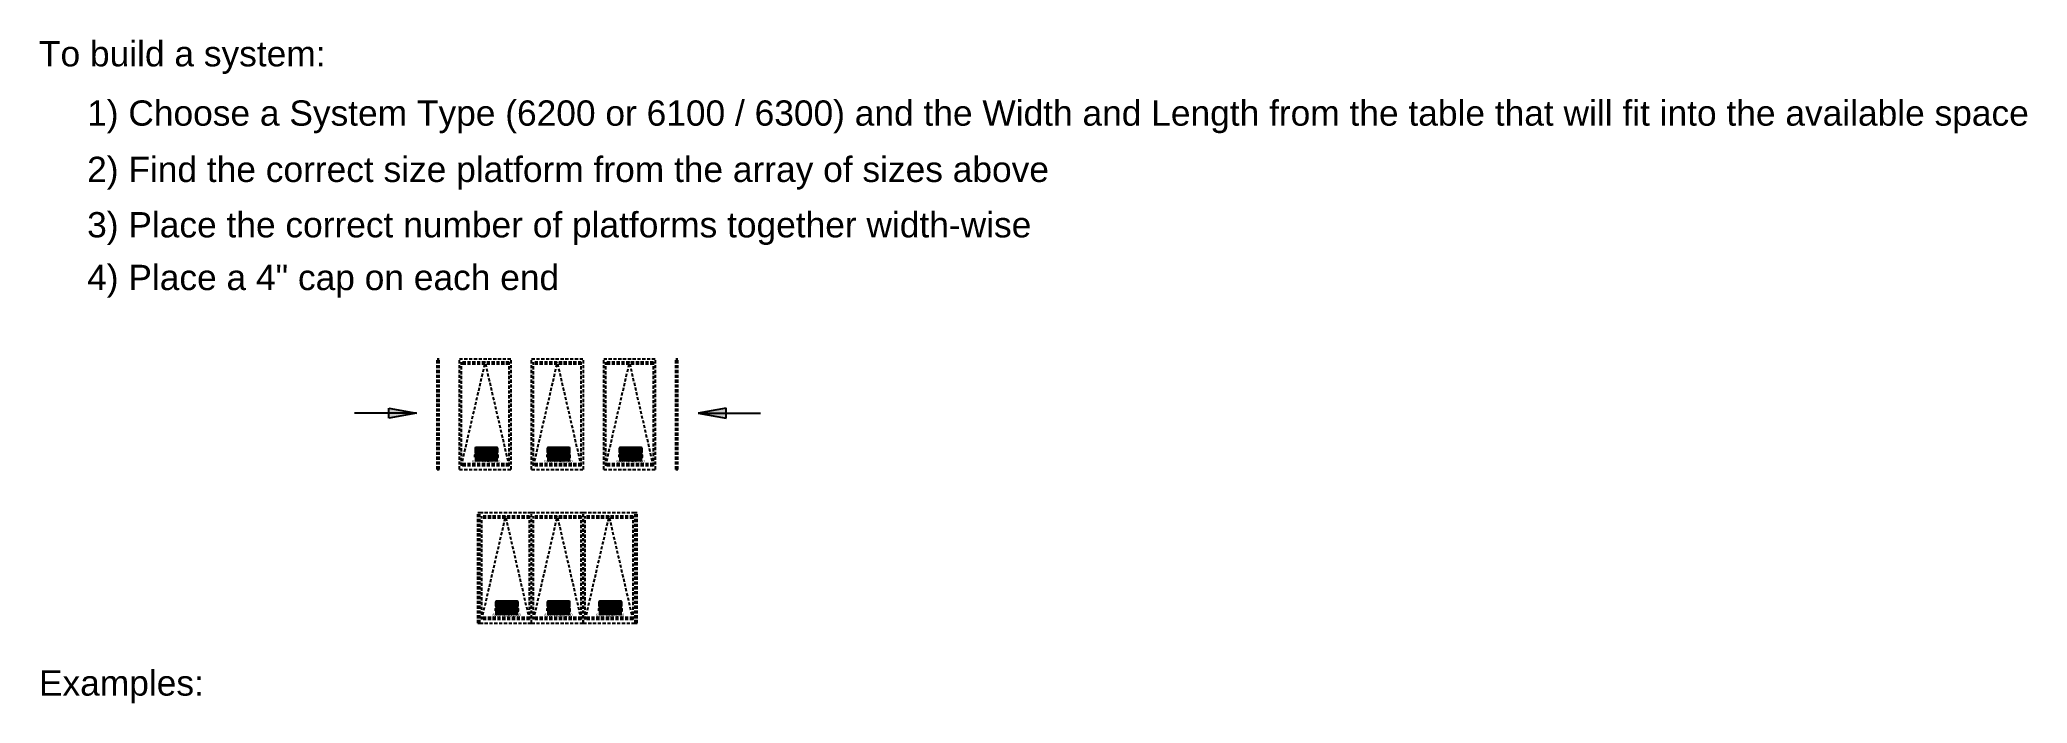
# Model space of a CAD drawing. Extents: x -210816 to 20092, y 4708 to 41486.
# Drawn here: x 15677 to 19608, y 6760 to 8073 of the extents above; entities that cross this region are included whole.
import ezdxf

# ---------------------------------------------------------------- set-up
doc = ezdxf.new("R2010")
doc.units = 0
doc.header["$MEASUREMENT"] = 0
doc.linetypes.add('DASHED', pattern=[0.2067, 0.1654, -0.0413])
doc.linetypes.add('HIDDEN', pattern=[9.525, 6.35, -3.175])
for name, color, linetype in [('DIM', 6, 'CONTINUOUS'), ('KLAUS', 30, 'CONTINUOUS'), ('LOGO', 7, 'CONTINUOUS')]:
    doc.layers.add(name, color=color, linetype=linetype)
doc.styles.get("Standard").update_dxf_attribs({"font": 'arial.ttf'})

msp = doc.modelspace()

# ---------------------------------------------------------------- texts
at = {"layer": 'KLAUS', "linetype": 'DASHED'}
for s, p in [('To build a system:', (15675.753, 8020.2593)), ('1) Choose a System Type (6200 or 6100 / 6300) and the Width and Length from the table that will fit into the available space', (15771.053, 7902.9211)), ('2) Find the correct size platform from the array of sizes above', (15771.053, 7791.5392)), ('3) Place the correct number of platforms together width-wise', (15771.053, 7681.9441)), ('4) Place a 4" cap on each end', (15771.053, 7577.7097)), ('Examples:', (15675.753, 6775.4973))]:
    msp.add_text(s, height=50, dxfattribs=at).set_placement(p)

# ---------------------------------------------------------------- blocks, each defined once
blk = doc.blocks.new('A$C9188')
at = {"layer": 'KLAUS', "linetype": 'HIDDEN'}
for p, q in [((0, 0), (0, 219)), ((0, 219), (4, 219)), ((4, 0), (4, 219)), ((0, 0), (4, 0))]:
    blk.add_line(p, q, dxfattribs=at)
blk = doc.blocks.new('KLAUS')
at = {"layer": 'LOGO'}
h = blk.add_hatch(color=30, dxfattribs=at)
h.dxf.hatch_style = 2
edge = h.paths.add_edge_path()
edge.add_spline(control_points=[(0, 0), (0, 0), (0.9, 0), (0.9, 0), (0.9, 0), (0.9, 4.2), (0.9, 4.2), (0.9, 5.8), (1.6, 7), (3.2, 7), (4.3, 7), (4.8, 6.1), (4.8, 5.1), (4.8, 5.1), (4.8, 0), (4.8, 0), (4.8, 0), (5.7, 0), (5.7, 0), (5.7, 0), (5.7, 4.3), (5.7, 4.3), (5.7, 5.7), (6.1, 7), (7.7, 7), (9, 7), (9.5, 6.3), (9.5, 5.1), (9.5, 5.1), (9.5, 0), (9.5, 0), (9.5, 0), (10.4, 0), (10.4, 0), (10.4, 0), (10.4, 5.1), (10.4, 5.1), (10.4, 6.9), (9.6, 7.8), (7.9, 7.8), (6.9, 7.8), (6, 7.3), (5.5, 6.3), (5.3, 7.3), (4.4, 7.8), (3.4, 7.8), (2.2, 7.8), (1.4, 7.2), (0.9, 6.3), (0.9, 6.3), (0.9, 6.3), (0.9, 6.3), (0.9, 6.3), (0.9, 7.6), (0.9, 7.6), (0.9, 7.6), (0, 7.6), (0, 7.6), (0, 7.6), (0, 0), (0, 0), (0, 0), (0, 0), (0, 0)], knot_values=[0, 0, 0, 0, 1, 1, 1, 2, 2, 2, 3, 3, 3, 4, 4, 4, 5, 5, 5, 6, 6, 6, 7, 7, 7, 8, 8, 8, 9, 9, 9, 10, 10, 10, 11, 11, 11, 12, 12, 12, 13, 13, 13, 14, 14, 14, 15, 15, 15, 16, 16, 16, 17, 17, 17, 18, 18, 18, 19, 19, 19, 20, 20, 20, 21, 21, 21, 21], degree=3, periodic=0)
h = blk.add_hatch(color=8, dxfattribs=at)
h.dxf.hatch_style = 2
edge = h.paths.add_edge_path()
edge.add_spline(control_points=[(3.6, 29.1), (2.9, 29.1), (2.3, 28.5), (2.3, 27.8), (2.3, 27.8), (2.3, 16.1), (2.3, 16.1), (2.3, 15.4), (2.9, 14.8), (3.6, 14.8), (3.6, 14.8), (71.2, 14.8), (71.2, 14.8), (71.9, 14.8), (72.5, 15.4), (72.5, 16.1), (72.5, 16.1), (72.5, 27.8), (72.5, 27.8), (72.5, 28.5), (71.9, 29.1), (71.2, 29.1), (71.2, 29.1), (3.6, 29.1), (3.6, 29.1), (3.6, 29.1), (3.6, 29.1), (3.6, 29.1)], knot_values=[0, 0, 0, 0, 1, 1, 1, 2, 2, 2, 3, 3, 3, 4, 4, 4, 5, 5, 5, 6, 6, 6, 7, 7, 7, 8, 8, 8, 9, 9, 9, 9], degree=3, periodic=0)
edge = h.paths.add_edge_path()
edge.add_spline(control_points=[(3.4, 31.2), (3.4, 31.2), (71.5, 31.2), (71.5, 31.2), (73.3, 31.2), (74.7, 29.8), (74.7, 28), (74.7, 28), (74.7, 16.2), (74.7, 16.2), (74.7, 14.4), (73.3, 12.9), (71.5, 12.9), (71.5, 12.9), (3.4, 12.9), (3.4, 12.9), (1.6, 12.9), (0.1, 14.4), (0.1, 16.2), (0.1, 16.2), (0.1, 28), (0.1, 28), (0.1, 29.8), (1.6, 31.2), (3.4, 31.2), (3.4, 31.2), (3.4, 31.2), (3.4, 31.2)], knot_values=[0, 0, 0, 0, 1, 1, 1, 2, 2, 2, 3, 3, 3, 4, 4, 4, 5, 5, 5, 6, 6, 6, 7, 7, 7, 8, 8, 8, 9, 9, 9, 9], degree=3, periodic=0)
h = blk.add_hatch(color=8, dxfattribs=at)
h.dxf.hatch_style = 2
edge = h.paths.add_edge_path()
edge.add_spline(control_points=[(4.5, 27.3), (4.5, 27.3), (9.7, 27.3), (9.7, 27.3), (9.8, 27.3), (10, 27.2), (10, 27.1), (10, 27.1), (10, 23.7), (10, 23.7), (10, 23.7), (9.9, 23.6), (10, 23.6), (10.1, 23.5), (10.2, 23.6), (10.2, 23.6), (10.2, 23.6), (10.5, 23.7), (10.5, 23.7), (10.5, 23.7), (14.9, 27.3), (14.9, 27.3), (14.9, 27.3), (18.4, 27.3), (18.4, 27.3), (18.4, 27.3), (18.5, 27.3), (18.6, 27.2), (18.6, 27), (18.5, 26.9), (18.5, 26.9), (18.5, 26.9), (15.5, 24.1), (15.5, 24.1), (15.5, 24.1), (21.1, 17.1), (21.1, 17.1), (21.1, 17.1), (21.1, 16.9), (21.1, 16.9), (21.1, 16.8), (21, 16.8), (21, 16.8), (21, 16.8), (14.7, 16.8), (14.7, 16.8), (14.7, 16.8), (10.3, 22.2), (10.3, 22.2), (10.3, 22.2), (10.2, 22.2), (10.1, 22.2), (10, 22.2), (10, 22.1), (10, 22.1), (10, 22.1), (10, 17.1), (10, 17.1), (10, 16.9), (9.8, 16.8), (9.7, 16.8), (9.7, 16.8), (4.5, 16.8), (4.5, 16.8), (4.4, 16.8), (4.2, 16.9), (4.2, 17.1), (4.2, 17.1), (4.2, 27.1), (4.2, 27.1), (4.2, 27.2), (4.4, 27.3), (4.5, 27.3), (4.5, 27.3), (4.5, 27.3), (4.5, 27.3)], knot_values=[0, 0, 0, 0, 1, 1, 1, 2, 2, 2, 3, 3, 3, 4, 4, 4, 5, 5, 5, 6, 6, 6, 7, 7, 7, 8, 8, 8, 9, 9, 9, 10, 10, 10, 11, 11, 11, 12, 12, 12, 13, 13, 13, 14, 14, 14, 15, 15, 15, 16, 16, 16, 17, 17, 17, 18, 18, 18, 19, 19, 19, 20, 20, 20, 21, 21, 21, 22, 22, 22, 23, 23, 23, 24, 24, 24, 25, 25, 25, 25], degree=3, periodic=0)
h = blk.add_hatch(color=30, dxfattribs=at)
h.dxf.hatch_style = 2
edge = h.paths.add_edge_path()
edge.add_spline(control_points=[(18.3, 7.6), (18.3, 7.6), (17.4, 7.6), (17.4, 7.6), (17.4, 7.6), (17.4, 3.6), (17.4, 3.6), (17.4, 2), (16.7, 0.6), (15.1, 0.6), (13.7, 0.6), (13.1, 1.3), (13.1, 2.6), (13.1, 2.6), (13.1, 7.6), (13.1, 7.6), (13.1, 7.6), (12.2, 7.6), (12.2, 7.6), (12.2, 7.6), (12.2, 2.6), (12.2, 2.6), (12.2, 0.9), (12.9, -0.2), (14.8, -0.2), (16, -0.2), (17, 0.4), (17.4, 1.4), (17.4, 1.4), (17.5, 1.4), (17.5, 1.4), (17.5, 1.4), (17.5, 0), (17.5, 0), (17.5, 0), (18.3, 0), (18.3, 0), (18.3, 0), (18.3, 7.6), (18.3, 7.6), (18.3, 7.6), (18.3, 7.6), (18.3, 7.6)], knot_values=[0, 0, 0, 0, 1, 1, 1, 2, 2, 2, 3, 3, 3, 4, 4, 4, 5, 5, 5, 6, 6, 6, 7, 7, 7, 8, 8, 8, 9, 9, 9, 10, 10, 10, 11, 11, 11, 12, 12, 12, 13, 13, 13, 14, 14, 14, 14], degree=3, periodic=0)
h = blk.add_hatch(color=30, dxfattribs=at)
h.dxf.hatch_style = 2
h.paths.add_polyline_path([(20.1, 0), (21, 0), (21, 10.5), (20.1, 10.5)])
h = blk.add_hatch(color=8, dxfattribs=at)
h.dxf.hatch_style = 2
h.paths.add_polyline_path([(22.4, 17.1), (22, 27.1), (22.2, 27.3), (28.5, 27.3), (28.9, 27), (28, 19.1), (30.3, 19.1), (30.4, 18.9), (30.1, 17), (29.5, 16.8), (22.6, 16.8)])
h = blk.add_hatch(color=30, dxfattribs=at)
h.dxf.hatch_style = 2
edge = h.paths.add_edge_path()
edge.add_spline(control_points=[(24.2, 9.8), (24.2, 9.8), (23.3, 9.8), (23.3, 9.8), (23.3, 9.8), (23.3, 7.6), (23.3, 7.6), (23.3, 7.6), (22, 7.6), (22, 7.6), (22, 7.6), (22, 6.8), (22, 6.8), (22, 6.8), (23.3, 6.8), (23.3, 6.8), (23.3, 6.8), (23.3, 1.6), (23.3, 1.6), (23.3, 0.3), (23.7, -0.1), (24.9, -0.1), (25.2, -0.1), (25.5, -0.1), (25.8, -0.1), (25.8, -0.1), (25.8, 0.7), (25.8, 0.7), (25.5, 0.7), (25.2, 0.7), (25, 0.7), (24.3, 0.7), (24.2, 1.1), (24.2, 1.7), (24.2, 1.7), (24.2, 6.8), (24.2, 6.8), (24.2, 6.8), (25.8, 6.8), (25.8, 6.8), (25.8, 6.8), (25.8, 7.6), (25.8, 7.6), (25.8, 7.6), (24.2, 7.6), (24.2, 7.6), (24.2, 7.6), (24.2, 9.8), (24.2, 9.8), (24.2, 9.8), (24.2, 9.8), (24.2, 9.8)], knot_values=[0, 0, 0, 0, 1, 1, 1, 2, 2, 2, 3, 3, 3, 4, 4, 4, 5, 5, 5, 6, 6, 6, 7, 7, 7, 8, 8, 8, 9, 9, 9, 10, 10, 10, 11, 11, 11, 12, 12, 12, 13, 13, 13, 14, 14, 14, 15, 15, 15, 16, 16, 16, 17, 17, 17, 17], degree=3, periodic=0)
h = blk.add_hatch(color=30, dxfattribs=at)
h.paths.add_polyline_path([(27.1, 0), (28, 0), (28, 7.6), (27.1, 7.6)])
h.paths.add_polyline_path([(27.1, 9), (28, 9), (28, 10.5), (27.1, 10.5)])
h = blk.add_hatch(color=30, dxfattribs=at)
edge = h.paths.add_edge_path()
edge.add_spline(control_points=[(35.8, 3.8), (35.8, 2.2), (35.1, 0.6), (33.4, 0.6), (31.4, 0.6), (30.7, 2.2), (30.7, 3.8), (30.7, 5.5), (31.3, 7), (33.4, 7), (35.1, 7), (35.8, 5.3), (35.8, 3.8), (35.8, 3.8), (35.8, 3.8), (35.8, 3.8)], knot_values=[0, 0, 0, 0, 1, 1, 1, 2, 2, 2, 3, 3, 3, 4, 4, 4, 5, 5, 5, 5], degree=3, periodic=0)
edge = h.paths.add_edge_path()
edge.add_spline(control_points=[(29.8, -2.8), (29.8, -2.8), (30.7, -2.8), (30.7, -2.8), (30.7, -2.8), (30.7, 1.4), (30.7, 1.4), (30.7, 1.4), (30.7, 1.4), (30.7, 1.4), (31.1, 0.4), (32.2, -0.2), (33.4, -0.2), (35.7, -0.2), (36.8, 1.6), (36.8, 3.8), (36.8, 5.9), (35.7, 7.8), (33.4, 7.8), (32.2, 7.8), (31.1, 7.1), (30.7, 6.1), (30.7, 6.1), (30.6, 6.1), (30.6, 6.1), (30.6, 6.1), (30.6, 7.6), (30.6, 7.6), (30.6, 7.6), (29.8, 7.6), (29.8, 7.6), (29.8, 7.6), (29.8, -2.8), (29.8, -2.8), (29.8, -2.8), (29.8, -2.8), (29.8, -2.8)], knot_values=[0, 0, 0, 0, 1, 1, 1, 2, 2, 2, 3, 3, 3, 4, 4, 4, 5, 5, 5, 6, 6, 6, 7, 7, 7, 8, 8, 8, 9, 9, 9, 10, 10, 10, 11, 11, 11, 12, 12, 12, 12], degree=3, periodic=0)
h = blk.add_hatch(color=8, dxfattribs=at)
h.paths.add_polyline_path([(36.5, 21), (38.9, 21), (37.9, 23.6)])
h.paths.add_polyline_path([(34.5, 27.3), (43.6, 27.3), (45.8, 16.9), (45.6, 16.8), (40.8, 16.8), (39.9, 18.9), (35.4, 18.9), (34.3, 16.8), (31.8, 16.8), (31.7, 17)])
h = blk.add_hatch(color=30, dxfattribs=at)
edge = h.paths.add_edge_path()
edge.add_spline(control_points=[(43, 2.9), (43, 1.4), (41.8, 0.6), (40.4, 0.6), (39.5, 0.6), (38.7, 1.1), (38.7, 2), (38.7, 3.5), (40.7, 3.5), (42.2, 3.8), (42.5, 3.8), (42.9, 3.9), (43, 4.1), (43, 4.1), (43, 4.1), (43, 4.1), (43, 4.1), (43, 2.9), (43, 2.9), (43, 2.9), (43, 2.9), (43, 2.9)], knot_values=[0, 0, 0, 0, 1, 1, 1, 2, 2, 2, 3, 3, 3, 4, 4, 4, 5, 5, 5, 6, 6, 6, 7, 7, 7, 7], degree=3, periodic=0)
edge = h.paths.add_edge_path()
edge.add_spline(control_points=[(39, 5.2), (39.1, 6.5), (39.9, 7), (41.1, 7), (42.1, 7), (43, 6.7), (43, 5.4), (43, 4.6), (42.6, 4.5), (41.8, 4.4), (39.9, 4.2), (37.8, 4.1), (37.8, 2), (37.8, 0.5), (38.9, -0.2), (40.3, -0.2), (41.8, -0.2), (42.4, 0.3), (43.1, 1.3), (43.1, 1.3), (43.1, 1.3), (43.1, 1.3), (43.1, 0.5), (43.2, 0), (44.2, 0), (44.4, 0), (44.6, 0), (44.8, 0.1), (44.8, 0.1), (44.8, 0.8), (44.8, 0.8), (44.7, 0.8), (44.6, 0.8), (44.5, 0.8), (44.1, 0.8), (44, 1), (44, 1.3), (44, 1.3), (44, 5.3), (44, 5.3), (44, 7.4), (42.5, 7.8), (41.2, 7.8), (39.4, 7.8), (38.2, 7), (38.1, 5.2), (38.1, 5.2), (39, 5.2), (39, 5.2), (39, 5.2), (39, 5.2), (39, 5.2)], knot_values=[0, 0, 0, 0, 1, 1, 1, 2, 2, 2, 3, 3, 3, 4, 4, 4, 5, 5, 5, 6, 6, 6, 7, 7, 7, 8, 8, 8, 9, 9, 9, 10, 10, 10, 11, 11, 11, 12, 12, 12, 13, 13, 13, 14, 14, 14, 15, 15, 15, 16, 16, 16, 17, 17, 17, 17], degree=3, periodic=0)
h = blk.add_hatch(color=30, dxfattribs=at)
h.dxf.hatch_style = 2
edge = h.paths.add_edge_path()
edge.add_spline(control_points=[(45.8, 0), (45.8, 0), (46.7, 0), (46.7, 0), (46.7, 0), (46.7, 4), (46.7, 4), (46.7, 5.6), (47.9, 6.8), (49.5, 6.7), (49.5, 6.7), (49.5, 7.7), (49.5, 7.7), (48.2, 7.7), (47.1, 7), (46.7, 5.8), (46.7, 5.8), (46.6, 5.8), (46.6, 5.8), (46.6, 5.8), (46.6, 7.6), (46.6, 7.6), (46.6, 7.6), (45.8, 7.6), (45.8, 7.6), (45.8, 7.6), (45.8, 0), (45.8, 0), (45.8, 0), (45.8, 0), (45.8, 0)], knot_values=[0, 0, 0, 0, 1, 1, 1, 2, 2, 2, 3, 3, 3, 4, 4, 4, 5, 5, 5, 6, 6, 6, 7, 7, 7, 8, 8, 8, 9, 9, 9, 10, 10, 10, 10], degree=3, periodic=0)
h = blk.add_hatch(color=8, dxfattribs=at)
h.dxf.hatch_style = 2
edge = h.paths.add_edge_path()
edge.add_spline(control_points=[(52.7, 27.3), (52.7, 27.3), (52.9, 20.1), (52.9, 20.1), (53, 19.9), (53.2, 19.8), (53.4, 19.7), (53.9, 19.6), (54.4, 19.6), (54.6, 20), (55.2, 21.3), (56.3, 25.4), (56.6, 27.3), (56.6, 27.3), (59.8, 27.3), (59.8, 27.3), (58.8, 23.9), (58.6, 16.8), (52.6, 16.8), (48.7, 16.7), (48, 19.4), (47.3, 22.2), (46.9, 23.7), (46.5, 27.3), (46.5, 27.3), (46.5, 27.3), (52.7, 27.3), (52.7, 27.3), (52.7, 27.3), (52.7, 27.3), (52.7, 27.3)], knot_values=[0, 0, 0, 0, 1, 1, 1, 2, 2, 2, 3, 3, 3, 4, 4, 4, 5, 5, 5, 6, 6, 6, 7, 7, 7, 8, 8, 8, 9, 9, 9, 10, 10, 10, 10], degree=3, periodic=0)
h = blk.add_hatch(color=30, dxfattribs=at)
h.dxf.hatch_style = 2
h.paths.add_polyline_path([(50.4, 0), (51.3, 0), (51.3, 2.9), (52.8, 4.1), (55.8, 0), (57, 0), (53.5, 4.8), (56.7, 7.6), (55.5, 7.6), (51.3, 3.9), (51.3, 10.5), (50.4, 10.5)])
h = blk.add_hatch(color=30, dxfattribs=at)
h.paths.add_polyline_path([(57.7, 0), (58.7, 0), (58.7, 7.6), (57.7, 7.6)])
h.paths.add_polyline_path([(57.7, 9), (58.7, 9), (58.7, 10.5), (57.7, 10.5)])
h = blk.add_hatch(color=8, dxfattribs=at)
h.dxf.hatch_style = 2
edge = h.paths.add_edge_path()
edge.add_spline(control_points=[(64.5, 27.3), (64.5, 27.3), (70.3, 27.3), (70.3, 27.3), (70.3, 26.5), (70.3, 26), (70.3, 25.1), (70.3, 25.1), (67.3, 25.1), (67.3, 25.1), (67.2, 25), (67.2, 25.1), (67.2, 24.9), (67.2, 24.9), (69.7, 20.4), (69.7, 19.6), (69.7, 16.4), (67.2, 16.8), (65.9, 16.8), (65.9, 16.8), (59.6, 16.8), (59.6, 16.8), (59.6, 17.8), (59.6, 18.2), (59.6, 19.1), (59.6, 19.1), (63.8, 19.1), (63.8, 19.1), (63.8, 19.2), (63.8, 19.1), (63.8, 19.3), (63.8, 20.3), (61.6, 23.1), (61.6, 24.6), (61.6, 26.3), (62.8, 27.3), (64.5, 27.3), (64.5, 27.3), (64.5, 27.3), (64.5, 27.3)], knot_values=[0, 0, 0, 0, 1, 1, 1, 2, 2, 2, 3, 3, 3, 4, 4, 4, 5, 5, 5, 6, 6, 6, 7, 7, 7, 8, 8, 8, 9, 9, 9, 10, 10, 10, 11, 11, 11, 12, 12, 12, 13, 13, 13, 13], degree=3, periodic=0)
h = blk.add_hatch(color=30, dxfattribs=at)
h.dxf.hatch_style = 2
edge = h.paths.add_edge_path()
edge.add_spline(control_points=[(60.4, 0), (60.4, 0), (61.3, 0), (61.3, 0), (61.3, 0), (61.3, 4.4), (61.3, 4.4), (61.4, 5.9), (62.2, 7), (63.7, 7), (65.2, 7), (65.6, 6), (65.6, 4.7), (65.6, 4.7), (65.6, 0), (65.6, 0), (65.6, 0), (66.5, 0), (66.5, 0), (66.5, 0), (66.5, 4.9), (66.5, 4.9), (66.5, 6.7), (65.9, 7.8), (63.8, 7.8), (62.7, 7.8), (61.7, 7.2), (61.4, 6.3), (61.4, 6.3), (61.3, 6.3), (61.3, 6.3), (61.3, 6.3), (61.3, 7.6), (61.3, 7.6), (61.3, 7.6), (60.4, 7.6), (60.4, 7.6), (60.4, 7.6), (60.4, 0), (60.4, 0), (60.4, 0), (60.4, 0), (60.4, 0)], knot_values=[0, 0, 0, 0, 1, 1, 1, 2, 2, 2, 3, 3, 3, 4, 4, 4, 5, 5, 5, 6, 6, 6, 7, 7, 7, 8, 8, 8, 9, 9, 9, 10, 10, 10, 11, 11, 11, 12, 12, 12, 13, 13, 13, 14, 14, 14, 14], degree=3, periodic=0)
h = blk.add_hatch(color=30, dxfattribs=at)
edge = h.paths.add_edge_path()
edge.add_spline(control_points=[(71.3, 0.9), (69.6, 0.9), (68.8, 2.3), (68.8, 3.9), (68.8, 5.4), (69.6, 7), (71.3, 7), (73.1, 7), (73.7, 5.3), (73.7, 3.9), (73.7, 2.3), (72.9, 0.9), (71.3, 0.9), (71.3, 0.9), (71.3, 0.9), (71.3, 0.9)], knot_values=[0, 0, 0, 0, 1, 1, 1, 2, 2, 2, 3, 3, 3, 4, 4, 4, 5, 5, 5, 5], degree=3, periodic=0)
edge = h.paths.add_edge_path()
edge.add_spline(control_points=[(74.7, 7.6), (74.7, 7.6), (73.7, 7.6), (73.7, 7.6), (73.7, 7.6), (73.7, 6.3), (73.7, 6.3), (73.7, 6.3), (73.7, 6.3), (73.7, 6.3), (73.4, 7.1), (72.4, 7.8), (71.3, 7.8), (69.1, 7.8), (67.9, 6), (67.9, 4), (67.9, 1.8), (68.9, 0.1), (71.3, 0.1), (72.4, 0.1), (73.3, 0.7), (73.7, 1.6), (73.7, 1.6), (73.7, 1.6), (73.7, 1.6), (73.7, 1.6), (73.7, 0.6), (73.7, 0.6), (73.7, -1.2), (73, -2.2), (71.3, -2.2), (70.3, -2.2), (69.3, -1.8), (69.1, -0.7), (69.1, -0.7), (68.2, -0.7), (68.2, -0.7), (68.3, -2.3), (69.8, -3), (71.3, -3), (73.8, -3), (74.7, -1.6), (74.7, 0.6), (74.7, 0.6), (74.7, 7.6), (74.7, 7.6), (74.7, 7.6), (74.7, 7.6), (74.7, 7.6)], knot_values=[0, 0, 0, 0, 1, 1, 1, 2, 2, 2, 3, 3, 3, 4, 4, 4, 5, 5, 5, 6, 6, 6, 7, 7, 7, 8, 8, 8, 9, 9, 9, 10, 10, 10, 11, 11, 11, 12, 12, 12, 13, 13, 13, 14, 14, 14, 15, 15, 15, 16, 16, 16, 16], degree=3, periodic=0)
for points in [[(20.1, 0), (21, 0), (21, 10.5), (20.1, 10.5), (20.1, 0), (20.1, 0)], [(22.4, 17.1), (22, 27.1), (22.2, 27.3), (28.5, 27.3), (28.9, 27), (28, 19.1), (30.3, 19.1), (30.4, 18.9), (30.1, 17), (29.5, 16.8), (22.6, 16.8), (22.4, 17.1), (22.4, 17.1)], [(27.1, 9), (28, 9), (28, 10.5), (27.1, 10.5), (27.1, 9), (27.1, 9)], [(27.1, 0), (28, 0), (28, 7.6), (27.1, 7.6), (27.1, 0), (27.1, 0)], [(34.5, 27.3), (43.6, 27.3), (45.8, 16.9), (45.6, 16.8), (40.8, 16.8), (39.9, 18.9), (35.4, 18.9), (34.3, 16.8), (31.8, 16.8), (31.7, 17), (34.5, 27.3), (34.5, 27.3)], [(36.5, 21), (38.9, 21), (37.9, 23.6), (36.5, 21), (36.5, 21)], [(50.4, 0), (51.3, 0), (51.3, 2.9), (52.8, 4.1), (55.8, 0), (57, 0), (53.5, 4.8), (56.7, 7.6), (55.5, 7.6), (51.3, 3.9), (51.3, 10.5), (50.4, 10.5), (50.4, 0), (50.4, 0)], [(57.7, 9), (58.7, 9), (58.7, 10.5), (57.7, 10.5), (57.7, 9), (57.7, 9)], [(57.7, 0), (58.7, 0), (58.7, 7.6), (57.7, 7.6), (57.7, 0), (57.7, 0)]]:
    blk.add_lwpolyline(points, dxfattribs=at)
for points, knots in [([(0, 0), (0, 0), (0.9, 0), (0.9, 0), (0.9, 0), (0.9, 4.2), (0.9, 4.2), (0.9, 5.8), (1.6, 7), (3.2, 7), (4.3, 7), (4.8, 6.1), (4.8, 5.1), (4.8, 5.1), (4.8, 0), (4.8, 0), (4.8, 0), (5.7, 0), (5.7, 0), (5.7, 0), (5.7, 4.3), (5.7, 4.3), (5.7, 5.7), (6.1, 7), (7.7, 7), (9, 7), (9.5, 6.3), (9.5, 5.1), (9.5, 5.1), (9.5, 0), (9.5, 0), (9.5, 0), (10.4, 0), (10.4, 0), (10.4, 0), (10.4, 5.1), (10.4, 5.1), (10.4, 6.9), (9.6, 7.8), (7.9, 7.8), (6.9, 7.8), (6, 7.3), (5.5, 6.3), (5.3, 7.3), (4.4, 7.8), (3.4, 7.8), (2.2, 7.8), (1.4, 7.2), (0.9, 6.3), (0.9, 6.3), (0.9, 6.3), (0.9, 6.3), (0.9, 6.3), (0.9, 7.6), (0.9, 7.6), (0.9, 7.6), (0, 7.6), (0, 7.6), (0, 7.6), (0, 0), (0, 0), (0, 0), (0, 0), (0, 0)], [0, 0, 0, 0, 1, 1, 1, 2, 2, 2, 3, 3, 3, 4, 4, 4, 5, 5, 5, 6, 6, 6, 7, 7, 7, 8, 8, 8, 9, 9, 9, 10, 10, 10, 11, 11, 11, 12, 12, 12, 13, 13, 13, 14, 14, 14, 15, 15, 15, 16, 16, 16, 17, 17, 17, 18, 18, 18, 19, 19, 19, 20, 20, 20, 21, 21, 21, 21]), ([(3.4, 31.2), (3.4, 31.2), (71.5, 31.2), (71.5, 31.2), (73.3, 31.2), (74.7, 29.8), (74.7, 28), (74.7, 28), (74.7, 16.2), (74.7, 16.2), (74.7, 14.4), (73.3, 12.9), (71.5, 12.9), (71.5, 12.9), (3.4, 12.9), (3.4, 12.9), (1.6, 12.9), (0.1, 14.4), (0.1, 16.2), (0.1, 16.2), (0.1, 28), (0.1, 28), (0.1, 29.8), (1.6, 31.2), (3.4, 31.2), (3.4, 31.2), (3.4, 31.2), (3.4, 31.2)], [0, 0, 0, 0, 1, 1, 1, 2, 2, 2, 3, 3, 3, 4, 4, 4, 5, 5, 5, 6, 6, 6, 7, 7, 7, 8, 8, 8, 9, 9, 9, 9]), ([(3.6, 29.1), (2.9, 29.1), (2.3, 28.5), (2.3, 27.8), (2.3, 27.8), (2.3, 16.1), (2.3, 16.1), (2.3, 15.4), (2.9, 14.8), (3.6, 14.8), (3.6, 14.8), (71.2, 14.8), (71.2, 14.8), (71.9, 14.8), (72.5, 15.4), (72.5, 16.1), (72.5, 16.1), (72.5, 27.8), (72.5, 27.8), (72.5, 28.5), (71.9, 29.1), (71.2, 29.1), (71.2, 29.1), (3.6, 29.1), (3.6, 29.1), (3.6, 29.1), (3.6, 29.1), (3.6, 29.1)], [0, 0, 0, 0, 1, 1, 1, 2, 2, 2, 3, 3, 3, 4, 4, 4, 5, 5, 5, 6, 6, 6, 7, 7, 7, 8, 8, 8, 9, 9, 9, 9]), ([(4.5, 27.3), (4.5, 27.3), (9.7, 27.3), (9.7, 27.3), (9.8, 27.3), (10, 27.2), (10, 27.1), (10, 27.1), (10, 23.7), (10, 23.7), (10, 23.7), (9.9, 23.6), (10, 23.6), (10.1, 23.5), (10.2, 23.6), (10.2, 23.6), (10.2, 23.6), (10.5, 23.7), (10.5, 23.7), (10.5, 23.7), (14.9, 27.3), (14.9, 27.3), (14.9, 27.3), (18.4, 27.3), (18.4, 27.3), (18.4, 27.3), (18.5, 27.3), (18.6, 27.2), (18.6, 27), (18.5, 26.9), (18.5, 26.9), (18.5, 26.9), (15.5, 24.1), (15.5, 24.1), (15.5, 24.1), (21.1, 17.1), (21.1, 17.1), (21.1, 17.1), (21.1, 16.9), (21.1, 16.9), (21.1, 16.8), (21, 16.8), (21, 16.8), (21, 16.8), (14.7, 16.8), (14.7, 16.8), (14.7, 16.8), (10.3, 22.2), (10.3, 22.2), (10.3, 22.2), (10.2, 22.2), (10.1, 22.2), (10, 22.2), (10, 22.1), (10, 22.1), (10, 22.1), (10, 17.1), (10, 17.1), (10, 16.9), (9.8, 16.8), (9.7, 16.8), (9.7, 16.8), (4.5, 16.8), (4.5, 16.8), (4.4, 16.8), (4.2, 16.9), (4.2, 17.1), (4.2, 17.1), (4.2, 27.1), (4.2, 27.1), (4.2, 27.2), (4.4, 27.3), (4.5, 27.3), (4.5, 27.3), (4.5, 27.3), (4.5, 27.3)], [0, 0, 0, 0, 1, 1, 1, 2, 2, 2, 3, 3, 3, 4, 4, 4, 5, 5, 5, 6, 6, 6, 7, 7, 7, 8, 8, 8, 9, 9, 9, 10, 10, 10, 11, 11, 11, 12, 12, 12, 13, 13, 13, 14, 14, 14, 15, 15, 15, 16, 16, 16, 17, 17, 17, 18, 18, 18, 19, 19, 19, 20, 20, 20, 21, 21, 21, 22, 22, 22, 23, 23, 23, 24, 24, 24, 25, 25, 25, 25]), ([(18.3, 7.6), (18.3, 7.6), (17.4, 7.6), (17.4, 7.6), (17.4, 7.6), (17.4, 3.6), (17.4, 3.6), (17.4, 2), (16.7, 0.6), (15.1, 0.6), (13.7, 0.6), (13.1, 1.3), (13.1, 2.6), (13.1, 2.6), (13.1, 7.6), (13.1, 7.6), (13.1, 7.6), (12.2, 7.6), (12.2, 7.6), (12.2, 7.6), (12.2, 2.6), (12.2, 2.6), (12.2, 0.9), (12.9, -0.2), (14.8, -0.2), (16, -0.2), (17, 0.4), (17.4, 1.4), (17.4, 1.4), (17.5, 1.4), (17.5, 1.4), (17.5, 1.4), (17.5, 0), (17.5, 0), (17.5, 0), (18.3, 0), (18.3, 0), (18.3, 0), (18.3, 7.6), (18.3, 7.6), (18.3, 7.6), (18.3, 7.6), (18.3, 7.6)], [0, 0, 0, 0, 1, 1, 1, 2, 2, 2, 3, 3, 3, 4, 4, 4, 5, 5, 5, 6, 6, 6, 7, 7, 7, 8, 8, 8, 9, 9, 9, 10, 10, 10, 11, 11, 11, 12, 12, 12, 13, 13, 13, 14, 14, 14, 14]), ([(24.2, 9.8), (24.2, 9.8), (23.3, 9.8), (23.3, 9.8), (23.3, 9.8), (23.3, 7.6), (23.3, 7.6), (23.3, 7.6), (22, 7.6), (22, 7.6), (22, 7.6), (22, 6.8), (22, 6.8), (22, 6.8), (23.3, 6.8), (23.3, 6.8), (23.3, 6.8), (23.3, 1.6), (23.3, 1.6), (23.3, 0.3), (23.7, -0.1), (24.9, -0.1), (25.2, -0.1), (25.5, -0.1), (25.8, -0.1), (25.8, -0.1), (25.8, 0.7), (25.8, 0.7), (25.5, 0.7), (25.2, 0.7), (25, 0.7), (24.3, 0.7), (24.2, 1.1), (24.2, 1.7), (24.2, 1.7), (24.2, 6.8), (24.2, 6.8), (24.2, 6.8), (25.8, 6.8), (25.8, 6.8), (25.8, 6.8), (25.8, 7.6), (25.8, 7.6), (25.8, 7.6), (24.2, 7.6), (24.2, 7.6), (24.2, 7.6), (24.2, 9.8), (24.2, 9.8), (24.2, 9.8), (24.2, 9.8), (24.2, 9.8)], [0, 0, 0, 0, 1, 1, 1, 2, 2, 2, 3, 3, 3, 4, 4, 4, 5, 5, 5, 6, 6, 6, 7, 7, 7, 8, 8, 8, 9, 9, 9, 10, 10, 10, 11, 11, 11, 12, 12, 12, 13, 13, 13, 14, 14, 14, 15, 15, 15, 16, 16, 16, 17, 17, 17, 17]), ([(29.8, -2.8), (29.8, -2.8), (30.7, -2.8), (30.7, -2.8), (30.7, -2.8), (30.7, 1.4), (30.7, 1.4), (30.7, 1.4), (30.7, 1.4), (30.7, 1.4), (31.1, 0.4), (32.2, -0.2), (33.4, -0.2), (35.7, -0.2), (36.8, 1.6), (36.8, 3.8), (36.8, 5.9), (35.7, 7.8), (33.4, 7.8), (32.2, 7.8), (31.1, 7.1), (30.7, 6.1), (30.7, 6.1), (30.6, 6.1), (30.6, 6.1), (30.6, 6.1), (30.6, 7.6), (30.6, 7.6), (30.6, 7.6), (29.8, 7.6), (29.8, 7.6), (29.8, 7.6), (29.8, -2.8), (29.8, -2.8), (29.8, -2.8), (29.8, -2.8), (29.8, -2.8)], [0, 0, 0, 0, 1, 1, 1, 2, 2, 2, 3, 3, 3, 4, 4, 4, 5, 5, 5, 6, 6, 6, 7, 7, 7, 8, 8, 8, 9, 9, 9, 10, 10, 10, 11, 11, 11, 12, 12, 12, 12]), ([(35.8, 3.8), (35.8, 2.2), (35.1, 0.6), (33.4, 0.6), (31.4, 0.6), (30.7, 2.2), (30.7, 3.8), (30.7, 5.5), (31.3, 7), (33.4, 7), (35.1, 7), (35.8, 5.3), (35.8, 3.8), (35.8, 3.8), (35.8, 3.8), (35.8, 3.8)], [0, 0, 0, 0, 1, 1, 1, 2, 2, 2, 3, 3, 3, 4, 4, 4, 5, 5, 5, 5]), ([(39, 5.2), (39.1, 6.5), (39.9, 7), (41.1, 7), (42.1, 7), (43, 6.7), (43, 5.4), (43, 4.6), (42.6, 4.5), (41.8, 4.4), (39.9, 4.2), (37.8, 4.1), (37.8, 2), (37.8, 0.5), (38.9, -0.2), (40.3, -0.2), (41.8, -0.2), (42.4, 0.3), (43.1, 1.3), (43.1, 1.3), (43.1, 1.3), (43.1, 1.3), (43.1, 0.5), (43.2, 0), (44.2, 0), (44.4, 0), (44.6, 0), (44.8, 0.1), (44.8, 0.1), (44.8, 0.8), (44.8, 0.8), (44.7, 0.8), (44.6, 0.8), (44.5, 0.8), (44.1, 0.8), (44, 1), (44, 1.3), (44, 1.3), (44, 5.3), (44, 5.3), (44, 7.4), (42.5, 7.8), (41.2, 7.8), (39.4, 7.8), (38.2, 7), (38.1, 5.2), (38.1, 5.2), (39, 5.2), (39, 5.2), (39, 5.2), (39, 5.2), (39, 5.2)], [0, 0, 0, 0, 1, 1, 1, 2, 2, 2, 3, 3, 3, 4, 4, 4, 5, 5, 5, 6, 6, 6, 7, 7, 7, 8, 8, 8, 9, 9, 9, 10, 10, 10, 11, 11, 11, 12, 12, 12, 13, 13, 13, 14, 14, 14, 15, 15, 15, 16, 16, 16, 17, 17, 17, 17]), ([(43, 2.9), (43, 1.4), (41.8, 0.6), (40.4, 0.6), (39.5, 0.6), (38.7, 1.1), (38.7, 2), (38.7, 3.5), (40.7, 3.5), (42.2, 3.8), (42.5, 3.8), (42.9, 3.9), (43, 4.1), (43, 4.1), (43, 4.1), (43, 4.1), (43, 4.1), (43, 2.9), (43, 2.9), (43, 2.9), (43, 2.9), (43, 2.9)], [0, 0, 0, 0, 1, 1, 1, 2, 2, 2, 3, 3, 3, 4, 4, 4, 5, 5, 5, 6, 6, 6, 7, 7, 7, 7]), ([(45.8, 0), (45.8, 0), (46.7, 0), (46.7, 0), (46.7, 0), (46.7, 4), (46.7, 4), (46.7, 5.6), (47.9, 6.8), (49.5, 6.7), (49.5, 6.7), (49.5, 7.7), (49.5, 7.7), (48.2, 7.7), (47.1, 7), (46.7, 5.8), (46.7, 5.8), (46.6, 5.8), (46.6, 5.8), (46.6, 5.8), (46.6, 7.6), (46.6, 7.6), (46.6, 7.6), (45.8, 7.6), (45.8, 7.6), (45.8, 7.6), (45.8, 0), (45.8, 0), (45.8, 0), (45.8, 0), (45.8, 0)], [0, 0, 0, 0, 1, 1, 1, 2, 2, 2, 3, 3, 3, 4, 4, 4, 5, 5, 5, 6, 6, 6, 7, 7, 7, 8, 8, 8, 9, 9, 9, 10, 10, 10, 10]), ([(52.7, 27.3), (52.7, 27.3), (52.9, 20.1), (52.9, 20.1), (53, 19.9), (53.2, 19.8), (53.4, 19.7), (53.9, 19.6), (54.4, 19.6), (54.6, 20), (55.2, 21.3), (56.3, 25.4), (56.6, 27.3), (56.6, 27.3), (59.8, 27.3), (59.8, 27.3), (58.8, 23.9), (58.6, 16.8), (52.6, 16.8), (48.7, 16.7), (48, 19.4), (47.3, 22.2), (46.9, 23.7), (46.5, 27.3), (46.5, 27.3), (46.5, 27.3), (52.7, 27.3), (52.7, 27.3), (52.7, 27.3), (52.7, 27.3), (52.7, 27.3)], [0, 0, 0, 0, 1, 1, 1, 2, 2, 2, 3, 3, 3, 4, 4, 4, 5, 5, 5, 6, 6, 6, 7, 7, 7, 8, 8, 8, 9, 9, 9, 10, 10, 10, 10]), ([(64.5, 27.3), (64.5, 27.3), (70.3, 27.3), (70.3, 27.3), (70.3, 26.5), (70.3, 26), (70.3, 25.1), (70.3, 25.1), (67.3, 25.1), (67.3, 25.1), (67.2, 25), (67.2, 25.1), (67.2, 24.9), (67.2, 24.9), (69.7, 20.4), (69.7, 19.6), (69.7, 16.4), (67.2, 16.8), (65.9, 16.8), (65.9, 16.8), (59.6, 16.8), (59.6, 16.8), (59.6, 17.8), (59.6, 18.2), (59.6, 19.1), (59.6, 19.1), (63.8, 19.1), (63.8, 19.1), (63.8, 19.2), (63.8, 19.1), (63.8, 19.3), (63.8, 20.3), (61.6, 23.1), (61.6, 24.6), (61.6, 26.3), (62.8, 27.3), (64.5, 27.3), (64.5, 27.3), (64.5, 27.3), (64.5, 27.3)], [0, 0, 0, 0, 1, 1, 1, 2, 2, 2, 3, 3, 3, 4, 4, 4, 5, 5, 5, 6, 6, 6, 7, 7, 7, 8, 8, 8, 9, 9, 9, 10, 10, 10, 11, 11, 11, 12, 12, 12, 13, 13, 13, 13]), ([(60.4, 0), (60.4, 0), (61.3, 0), (61.3, 0), (61.3, 0), (61.3, 4.4), (61.3, 4.4), (61.4, 5.9), (62.2, 7), (63.7, 7), (65.2, 7), (65.6, 6), (65.6, 4.7), (65.6, 4.7), (65.6, 0), (65.6, 0), (65.6, 0), (66.5, 0), (66.5, 0), (66.5, 0), (66.5, 4.9), (66.5, 4.9), (66.5, 6.7), (65.9, 7.8), (63.8, 7.8), (62.7, 7.8), (61.7, 7.2), (61.4, 6.3), (61.4, 6.3), (61.3, 6.3), (61.3, 6.3), (61.3, 6.3), (61.3, 7.6), (61.3, 7.6), (61.3, 7.6), (60.4, 7.6), (60.4, 7.6), (60.4, 7.6), (60.4, 0), (60.4, 0), (60.4, 0), (60.4, 0), (60.4, 0)], [0, 0, 0, 0, 1, 1, 1, 2, 2, 2, 3, 3, 3, 4, 4, 4, 5, 5, 5, 6, 6, 6, 7, 7, 7, 8, 8, 8, 9, 9, 9, 10, 10, 10, 11, 11, 11, 12, 12, 12, 13, 13, 13, 14, 14, 14, 14]), ([(74.7, 7.6), (74.7, 7.6), (73.7, 7.6), (73.7, 7.6), (73.7, 7.6), (73.7, 6.3), (73.7, 6.3), (73.7, 6.3), (73.7, 6.3), (73.7, 6.3), (73.4, 7.1), (72.4, 7.8), (71.3, 7.8), (69.1, 7.8), (67.9, 6), (67.9, 4), (67.9, 1.8), (68.9, 0.1), (71.3, 0.1), (72.4, 0.1), (73.3, 0.7), (73.7, 1.6), (73.7, 1.6), (73.7, 1.6), (73.7, 1.6), (73.7, 1.6), (73.7, 0.6), (73.7, 0.6), (73.7, -1.2), (73, -2.2), (71.3, -2.2), (70.3, -2.2), (69.3, -1.8), (69.1, -0.7), (69.1, -0.7), (68.2, -0.7), (68.2, -0.7), (68.3, -2.3), (69.8, -3), (71.3, -3), (73.8, -3), (74.7, -1.6), (74.7, 0.6), (74.7, 0.6), (74.7, 7.6), (74.7, 7.6), (74.7, 7.6), (74.7, 7.6), (74.7, 7.6)], [0, 0, 0, 0, 1, 1, 1, 2, 2, 2, 3, 3, 3, 4, 4, 4, 5, 5, 5, 6, 6, 6, 7, 7, 7, 8, 8, 8, 9, 9, 9, 10, 10, 10, 11, 11, 11, 12, 12, 12, 13, 13, 13, 14, 14, 14, 15, 15, 15, 16, 16, 16, 16]), ([(71.3, 0.9), (69.6, 0.9), (68.8, 2.3), (68.8, 3.9), (68.8, 5.4), (69.6, 7), (71.3, 7), (73.1, 7), (73.7, 5.3), (73.7, 3.9), (73.7, 2.3), (72.9, 0.9), (71.3, 0.9), (71.3, 0.9), (71.3, 0.9), (71.3, 0.9)], [0, 0, 0, 0, 1, 1, 1, 2, 2, 2, 3, 3, 3, 4, 4, 4, 5, 5, 5, 5])]:
    blk.add_open_spline(points, degree=3, knots=knots, dxfattribs=at)
blk = doc.blocks.new('A$C16819')
at = {"layer": 'KLAUS', "linetype": 'HIDDEN'}
for p, q in [((0, 0), (0, 219)), ((3.9, 7.1), (3.9, 211.9)), ((98.4, 211.9), (3.9, 211.9)), ((3.9, 7.1), (51.2, 211.9)), ((98.4, 7.1), (51.2, 211.9)), ((98.4, 7.1), (98.4, 211.9)), ((102.4, 0), (102.4, 219)), ((98.4, 7.1), (3.9, 7.1))]:
    blk.add_line(p, q, dxfattribs=at)
at = {"layer": 'KLAUS', "color": 4, "linetype": 'HIDDEN'}
for p, q in [((0, 219), (102.4, 219)), ((98.4, 208), (3.9, 208)), ((0, 0), (102.4, 0)), ((98.4, 11), (3.9, 11))]:
    blk.add_line(p, q, dxfattribs=at)
at = {"layer": 'KLAUS', "lineweight": 200}
blk.add_line((76.1, 21.5), (30.7, 21.5), dxfattribs=at)
at = {"layer": 'KLAUS', "linetype": 'DASHED', "xscale": 0.6042342747489289, "yscale": 0.6042342747559075, "zscale": 0.604234274745576, "rotation": 0.01107024451872799}
blk.add_blockref('KLAUS', (30.8, 24.4), dxfattribs=at)
at = {"layer": 'KLAUS', "linetype": 'DASHED'}
blk.add_text('6300-W240/L500', height=5.197, dxfattribs=at).set_placement((25.2, 13.7))

# ---------------------------------------------------------------- hatches: boundary and pattern name
at = {"layer": 'DIM'}
for points in [[(16422.6401, 7334.349), (16367.7473, 7324.6699), (16367.7473, 7344.0281)], [(16979.5045, 7334.349), (17034.3974, 7324.6699), (17034.3974, 7344.0281)]]:
    msp.add_hatch(color=256, dxfattribs=at).paths.add_polyline_path(points, flags=0)

# ---------------------------------------------------------------- linework, layer by layer
for p, q in [((16422.6401, 7334.349), (16299.5201, 7334.349)), ((16367.7473, 7324.6699), (16367.7473, 7344.0281)), ((16367.7473, 7344.0281), (16422.6401, 7334.349)), ((16422.6401, 7334.349), (16367.7473, 7324.6699)), ((17034.3974, 7344.0281), (16979.5045, 7334.349)), ((16979.5045, 7334.349), (17034.3974, 7324.6699)), ((16979.5045, 7334.349), (17102.6245, 7334.349)), ((17034.3974, 7324.6699), (17034.3974, 7344.0281))]:
    msp.add_line(p, q, dxfattribs=at)

# ---------------------------------------------------------------- block references
for name, p in [('A$C9188', (16462.9293, 7222.97)), ('A$C16819', (16507.2292, 7222.97)), ('A$C16819', (16649.8912, 7222.97)), ('A$C16819', (16792.5533, 7222.97)), ('A$C9188', (16935.2154, 7222.97)), ('A$C9188', (16543.529, 6918.81)), ('A$C16819', (16547.529, 6918.81)), ('A$C16819', (16649.8912, 6918.81)), ('A$C16819', (16752.2534, 6918.81)), ('A$C9188', (16854.6156, 6918.81))]:
    msp.add_blockref(name, p, dxfattribs=at)

msp.set_redraw_order([(e.dxf.handle, doc.entitydb.next_handle()) for e in msp.query("TEXT MTEXT ATTDEF DIMENSION ARC_DIMENSION")])  # texts and dimensions are drawn at this point

doc.saveas('drawing.dxf')
